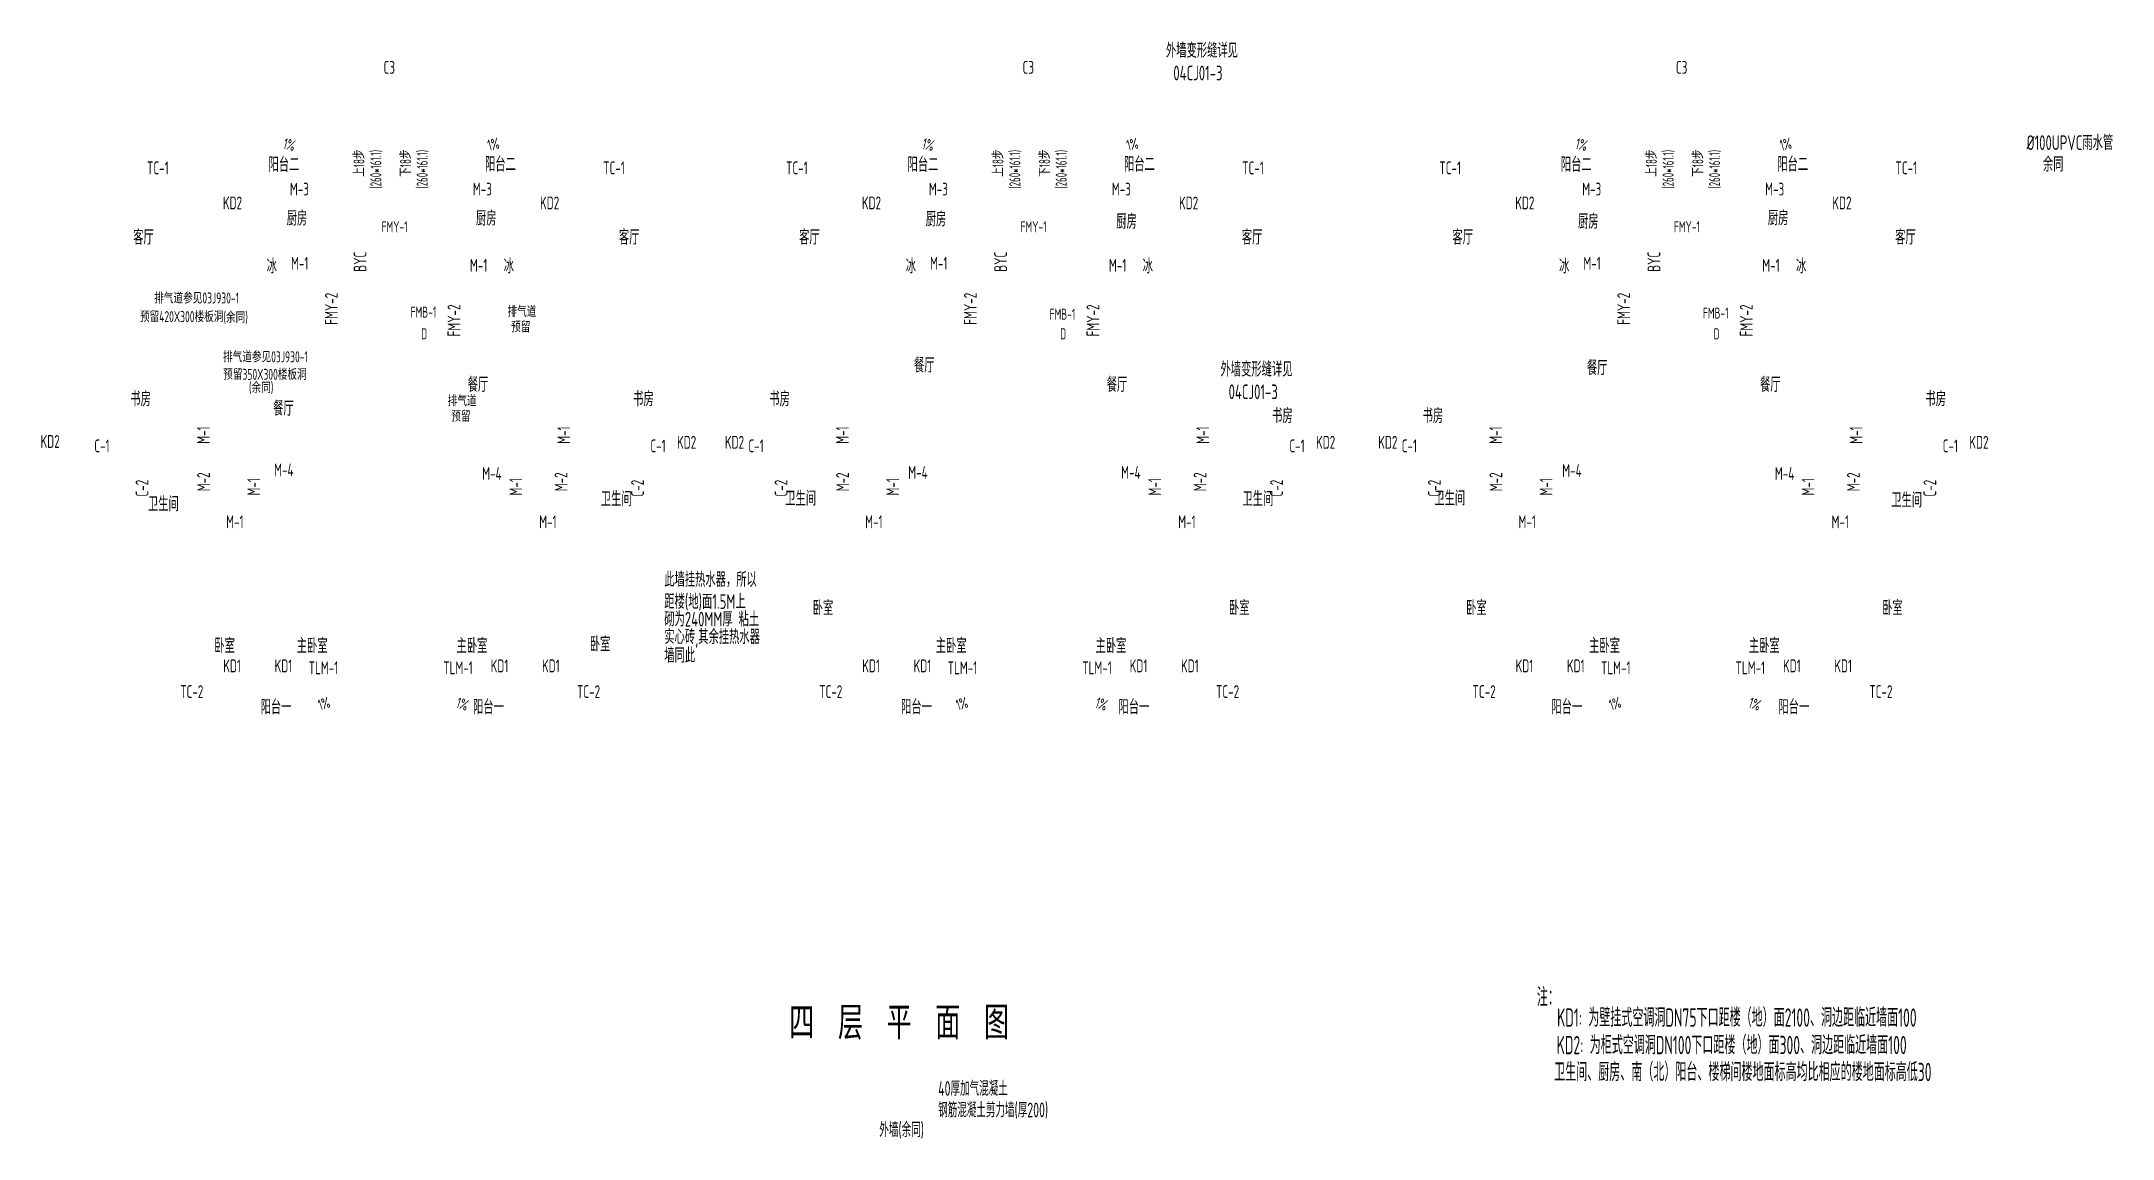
# Model space of a CAD drawing. Extents: x -726032 to 135930, y -151624 to 587044.
# Drawn here: x -238921 to -165605, y -31347 to 7493 of the extents above; entities that cross this region are included whole.
import ezdxf

# ---------------------------------------------------------------- set-up
doc = ezdxf.new("R2010")
doc.units = 0
doc.header["$LTSCALE"] = 1000
doc.header["$MEASUREMENT"] = 0
doc.linetypes.add('DASH', pattern=[0.35, 0.25, -0.1])
for name, color, linetype in [('PUB_DIM', 245, 'CONTINUOUS'), ('PUB_TEXT', 142, 'CONTINUOUS'), ('引线', 213, 'CONTINUOUS'), ('空调', 245, 'CONTINUOUS'), ('窗表', 71, 'CONTINUOUS'), ('门表', 74, 'CONTINUOUS'), ('雨水管', 20, 'CONTINUOUS')]:
    doc.layers.add(name, color=color, linetype=linetype)
doc.styles.add('_HZST', font='txt.shx', dxfattribs={"width": 0.8, "bigfont": 'HZST.shx'})
doc.styles.add('_HZTXT', font='isocp.shx', dxfattribs={"width": 0.8, "bigfont": 'hztxt.shx'})

msp = doc.modelspace()

# ---------------------------------------------------------------- texts
at = {"layer": 'PUB_DIM', "style": '_HZTXT', "width": 0.7}
for p in [(-225477.1, -3054.3), (-202857.1, -3054.3), (-179730.1, -3054.3)]:
    msp.add_text('D', height=390, dxfattribs=at).set_placement(p)
at = {"layer": 'PUB_TEXT'}
for s, height, style, width, p in [('阳台二', 520, '_HZTXT', 0.7, (-230882.8, 2873.4)), ('阳台二', 520, '_HZTXT', 0.7, (-223219.1, 2883.5)), ('阳台二', 520, '_HZTXT', 0.7, (-208262.8, 2873.4)), ('阳台二', 520, '_HZTXT', 0.7, (-200599.1, 2883.5)), ('阳台二', 520, '_HZTXT', 0.7, (-185135.8, 2873.4)), ('阳台二', 520, '_HZTXT', 0.7, (-177472.1, 2883.5)), ('厨房', 520, '_HZTXT', 0.7, (-230238.9, 971.5)), ('厨房', 520, '_HZTXT', 0.7, (-223539.1, 971.5)), ('厨房', 520, '_HZTXT', 0.7, (-207618.9, 942.7)), ('厨房', 520, '_HZTXT', 0.7, (-177808.7, 981.9)), ('客厅', 520, '_HZTXT', 0.7, (-235672.5, 301.3)), ('客厅', 520, '_HZTXT', 0.7, (-218477.7, 301.3)), ('客厅', 520, '_HZTXT', 0.7, (-212100.5, 301.3)), ('厨房', 520, '_HZTXT', 0.7, (-200872.8, 857)), ('客厅', 520, '_HZTXT', 0.7, (-196428.9, 301.3)), ('客厅', 520, '_HZTXT', 0.7, (-188973.5, 301.3)), ('厨房', 520, '_HZTXT', 0.7, (-184526.4, 860.7)), ('客厅', 520, '_HZTXT', 0.7, (-173301.9, 301.3)), ('冰', 520, '_HZTXT', 0.7, (-230946.2, -721.2)), ('冰', 520, '_HZTXT', 0.7, (-222558.5, -721.2)), ('冰', 520, '_HZTXT', 0.7, (-208326.2, -721.2)), ('冰', 520, '_HZTXT', 0.7, (-199938.5, -721.2)), ('冰', 520, '_HZTXT', 0.7, (-185199.2, -721.2)), ('冰', 520, '_HZTXT', 0.7, (-176811.5, -721.2)), ('餐厅', 520, '_HZTXT', 0.7, (-208034.6, -4229.4)), ('餐厅', 520, '_HZTXT', 0.7, (-223833, -4916.2)), ('餐厅', 520, '_HZTXT', 0.7, (-201213, -4916.2)), ('餐厅', 520, '_HZTXT', 0.7, (-184212.9, -4319.6)), ('餐厅', 520, '_HZTXT', 0.7, (-178086, -4916.2)), ('书房', 520, '_HZTXT', 0.7, (-235773.9, -5423.9)), ('书房', 520, '_HZTXT', 0.7, (-217975.5, -5423.9)), ('书房', 520, '_HZTXT', 0.7, (-213153.9, -5423.9)), ('书房', 520, '_HZTXT', 0.7, (-172228.5, -5423.9)), ('餐厅', 520, '_HZTXT', 0.7, (-230719.8, -5759.8)), ('书房', 520, '_HZTXT', 0.7, (-195355.5, -6020.8)), ('书房', 520, '_HZTXT', 0.7, (-190026.9, -6020.8)), ('卫生间', 520, '_HZTXT', 0.7, (-235149.3, -9141.7)), ('卫生间', 520, '_HZTXT', 0.7, (-219123.3, -8963.4)), ('卫生间', 520, '_HZTXT', 0.7, (-212590.3, -8945.7)), ('卫生间', 520, '_HZTXT', 0.7, (-196407.9, -8958.6)), ('卫生间', 520, '_HZTXT', 0.7, (-189614.7, -8937.9)), ('卫生间', 520, '_HZTXT', 0.7, (-173440.2, -9002.5)), ('卧室', 520, '_HZTXT', 0.7, (-211617.9, -12818.9)), ('卧室', 520, '_HZTXT', 0.7, (-196888.6, -12818.9)), ('卧室', 520, '_HZTXT', 0.7, (-188490.9, -12818.9)), ('卧室', 520, '_HZTXT', 0.7, (-173761.6, -12818.9)), ('卧室', 520, '_HZTXT', 0.7, (-232801.4, -14157.9)), ('主卧室', 520, '_HZTXT', 0.7, (-229883.4, -14161.7)), ('主卧室', 520, '_HZTXT', 0.7, (-224227.1, -14161.7)), ('卧室', 520, '_HZTXT', 0.7, (-219508.6, -14102.5)), ('主卧室', 520, '_HZTXT', 0.7, (-207263.4, -14161.7)), ('主卧室', 520, '_HZTXT', 0.7, (-201607.1, -14161.7)), ('主卧室', 520, '_HZTXT', 0.7, (-184136.4, -14161.7)), ('主卧室', 520, '_HZTXT', 0.7, (-178480.1, -14161.7)), ('阳台一', 520, '_HZTXT', 0.7, (-231160.2, -16329.9)), ('阳台一', 520, '_HZTXT', 0.7, (-223641.9, -16329.9)), ('阳台一', 520, '_HZTXT', 0.7, (-208490.1, -16329.9)), ('阳台一', 520, '_HZTXT', 0.7, (-200795.1, -16329.9)), ('阳台一', 520, '_HZTXT', 0.7, (-185468.7, -16329.9)), ('阳台一', 520, '_HZTXT', 0.7, (-177433.4, -16329.9)), ('注：', 650, '_HZTXT', 0.6, (-185984.6, -26664)), ('四 层 平 面 图', 1170, '_HZST', 0.8, (-212449.4, -27839.3)), ('KD1: 为壁挂式空调洞DN75下口距楼（地）面2100、洞边距临近墙面100', 650, '_HZTXT', 0.6, (-185268.6, -27388.6, -29952)), (' KD2: 为柜式空调洞DN100下口距楼（地）面300、洞边距临近墙面100', 650, '_HZTXT', 0.6, (-185504.4, -28360.6, -29952)), ('卫生间、厨房、南（北）阳台、楼梯间楼地面标高均比相应的楼地面标高低30', 650, '_HZTXT', 0.6, (-185371, -29314.9, -29952)), ('40厚加气混凝土', 520, '_HZTXT', 0.65, (-207177.4, -29833.4)), ('钢筋混凝土剪力墙(厚200)', 520, '_HZTXT', 0.65, (-207177.4, -30594.2)), ('外墙(余同)', 520, '_HZTXT', 0.65, (-209260.5, -31295.5))]:
    msp.add_text(s, height=height, dxfattribs=dict(at, style=style, width=width)).set_placement(p)
at = {"layer": 'PUB_TEXT', "style": '_HZTXT', "width": 0.65}
for s, p in [('上18步', (-227481.7, 2699.3)), ('(260*161.1)', (-226889.5, 2278.9)), ('下18步', (-225838.4, 2699.3)), ('(260*161.1)', (-225246.2, 2278.9)), ('上18步', (-204861.7, 2699.3)), ('(260*161.1)', (-204269.5, 2278.9)), ('下18步', (-203218.4, 2699.3)), ('(260*161.1)', (-202626.2, 2278.9)), ('上18步', (-181734.7, 2699.3)), ('(260*161.1)', (-181142.5, 2278.9)), ('下18步', (-180091.4, 2699.3)), ('(260*161.1)', (-179499.2, 2278.9))]:
    msp.add_text(s, height=390, rotation=90, dxfattribs=at).set_placement(p)
at = {"layer": '引线', "style": '_HZTXT', "width": 0.7}
for s, height, p in [('外墙变形缝详见', 520, (-199114.5, 6913)), ('04CJ01-3  ', 520, (-198854.2, 6113.9)), ('%%C100UPVC雨水管', 520, (-168650.7, 3648.8)), ('余同', 520, (-168071.7, 2883.8)), ('排气道参见03J930-1', 390, (-234930.8, -1786.1)), ('预留420X300楼板洞', 390, (-235434.2, -2444.6)), ('(余同)', 390, (-232478.9, -2468.8)), ('排气道', 390, (-222423.1, -2260.7)), ('预留', 390, (-222294.5, -2807.7)), ('排气道参见03J930-1', 390, (-232493.9, -3867.2)), ('预留350X300楼板洞', 390, (-232485.2, -4488.2)), ('外墙变形缝详见', 520, (-197181.4, -4372.1)), ('(余同)', 390, (-231575.9, -4957.8)), ('排气道', 390, (-224540.9, -5425.3)), ('04CJ01-3  ', 520, (-196897, -5171.1)), ('预留', 390, (-224412.4, -5972.3)), ('此墙挂热水器，所以', 520, (-216872.6, -11816.2)), ('距楼(地)面1.5M上', 520, (-216872.6, -12597.5)), ('砌为240MM厚 粘土', 520, (-216872.6, -13220.5)), ('墙同此', 520, (-216872.6, -14500.5)), ('实心砖,其余挂热水器', 520, (-216872.6, -13843.6))]:
    msp.add_text(s, height=height, dxfattribs=at).set_placement(p)
at = {"layer": '空调', "linetype": 'DASH', "ltscale": 0.5, "style": '_HZTXT', "width": 0.7}
for s, p in [('KD2', (-232497, 1547.7)), ('KD2', (-221271, 1547.7)), ('KD2', (-209877, 1547.7)), ('KD2', (-198651, 1547.7)), ('KD2', (-186750, 1547.7)), ('KD2', (-175524, 1547.7)), ('KD2', (-238952.2, -6895.7)), ('KD2', (-216421.9, -6926.4)), ('KD2', (-214726, -6926.4)), ('KD2', (-193801.9, -6926.4)), ('KD2', (-191599, -6926.4)), ('KD2', (-170674.9, -6926.4)), ('KD1', (-232484.1, -14841.3)), ('KD1', (-230666.8, -14841.3)), ('KD1', (-223018.3, -14841.3)), ('KD1', (-221201, -14841.3)), ('KD1', (-209864.1, -14841.3)), ('KD1', (-208046.8, -14841.3)), ('KD1', (-200398.3, -14841.3)), ('KD1', (-198581, -14841.3)), ('KD1', (-186737.1, -14841.3)), ('KD1', (-184919.8, -14841.3)), ('KD1', (-177271.3, -14841.3)), ('KD1', (-175454, -14841.3))]:
    msp.add_text(s, height=455, dxfattribs=at).set_placement(p)
at = {"layer": '窗表', "style": '_HZTXT', "width": 0.7}
for s, p in [('C3', (-226810.6, 6348.5)), ('C3', (-204190.6, 6348.5)), ('C3', (-181063.6, 6348.5)), ('TC-1', (-235184, 2787.8)), ('TC-1', (-219037.9, 2787.8)), ('TC-1', (-212564, 2787.8)), ('TC-1', (-196417.9, 2787.8)), ('TC-1', (-189437, 2787.8)), ('TC-1', (-173290.9, 2787.8)), ('C-1', (-237050.9, -7052.9)), ('C-1', (-217367.4, -7052.9)), ('C-1', (-213896, -7052.9)), ('C-1', (-194747.4, -7052.9)), ('C-1', (-190769, -7052.9)), ('C-1', (-171620.4, -7052.9)), ('TC-2', (-234010.9, -15751.7)), ('TC-2', (-219964.8, -15751.7)), ('TC-2', (-211390.9, -15751.7)), ('TC-2', (-197344.8, -15751.7)), ('TC-2', (-188263.9, -15751.7)), ('TC-2', (-174217.8, -15751.7))]:
    msp.add_text(s, height=455, dxfattribs=at).set_placement(p)
for p in [(-235133, -8620.9), (-217592.4, -8620.9), (-212513, -8620.9), (-194972.4, -8620.9), (-189386, -8620.9), (-171845.4, -8620.9)]:
    msp.add_text('C-2', height=455, rotation=90, dxfattribs=at).set_placement(p)
at = {"layer": '门表', "style": '_HZTXT', "width": 0.7}
for s, height, p in [('M-3', 455, (-230127.6, 2037)), ('M-3', 455, (-223651.5, 2037)), ('M-3', 455, (-207507.6, 2037)), ('M-3', 455, (-201031.5, 2037)), ('M-3', 455, (-184380.6, 2037)), ('M-3', 455, (-177904.5, 2037)), ('FMY-1', 390, (-226882.9, 735.7)), ('FMY-1', 390, (-204262.9, 735.7)), ('FMY-1', 390, (-181135.9, 735.7)), ('M-1', 455, (-230085.9, -587.6)), ('M-1', 455, (-223753.1, -662.2)), ('M-1', 455, (-207465.9, -587.6)), ('M-1', 455, (-201133.1, -662.2)), ('M-1', 455, (-184338.9, -587.6)), ('M-1', 455, (-178006.1, -662.2)), ('FMB-1', 390, (-225856, -2285)), ('FMB-1', 390, (-203236, -2357.6)), ('FMB-1', 390, (-180109, -2318)), ('M-4', 455, (-230684.7, -7902.7)), ('M-4', 455, (-223319.7, -8031.9)), ('M-4', 455, (-208237.9, -7992.2)), ('M-4', 455, (-200701.7, -7992.2)), ('M-4', 455, (-185087.6, -7925.7)), ('M-4', 455, (-177561, -8031.2)), ('M-1', 455, (-232382.6, -9740.7)), ('M-1', 455, (-221300.9, -9740.7)), ('M-1', 455, (-209762.6, -9740.7)), ('M-1', 455, (-198680.9, -9740.7)), ('M-1', 455, (-186635.6, -9740.7)), ('M-1', 455, (-175553.9, -9740.7)), ('TLM-1', 455, (-229462.7, -14909)), ('TLM-1', 455, (-224698.6, -14909)), ('TLM-1', 455, (-206842.7, -14909)), ('TLM-1', 455, (-202078.6, -14909)), ('TLM-1', 455, (-183715.7, -14909)), ('TLM-1', 455, (-178951.6, -14909))]:
    msp.add_text(s, height=height, dxfattribs=at).set_placement(p)
for s, p in [('BYC', (-227415, -659.8)), ('BYC', (-204739.1, -659.8)), ('BYC', (-181612.1, -659.8)), ('FMY-2', (-228431.2, -2537.6)), ('FMY-2', (-205811.2, -2537.6)), ('FMY-2', (-182684.2, -2537.6)), ('FMY-2', (-224090.7, -2952.1)), ('FMY-2', (-201470.7, -2952.1)), ('FMY-2', (-178343.7, -2952.1)), ('M-1', (-232962.7, -6751.5)), ('M-1', (-220204.2, -6751.5)), ('M-1', (-210342.7, -6751.5)), ('M-1', (-197584.2, -6751.5)), ('M-1', (-187215.7, -6751.5)), ('M-1', (-174457.2, -6751.5)), ('M-2', (-232954.3, -8433.7)), ('M-1', (-231182.4, -8583.2)), ('M-1', (-221902.9, -8583.2)), ('M-2', (-220299.5, -8433.7)), ('M-2', (-210334.3, -8433.7)), ('M-1', (-208562.4, -8583.2)), ('M-1', (-199282.9, -8583.2)), ('M-2', (-197679.5, -8433.7)), ('M-2', (-187207.3, -8433.7)), ('M-1', (-185435.4, -8583.2)), ('M-1', (-176155.9, -8583.2)), ('M-2', (-174552.5, -8433.7))]:
    msp.add_text(s, height=455, rotation=90, dxfattribs=at).set_placement(p)
at = {"layer": '雨水管', "style": '_HZTXT', "width": 0.7}
for rotation, p in [(345.95759, (-230384.9, 3700.9)), (14.04241, (-223069.6, 3614.8)), (345.95759, (-207764.9, 3700.9)), (14.04241, (-200449.6, 3614.8)), (345.95759, (-184637.9, 3700.9)), (14.04241, (-177322.6, 3614.8)), (18.224825, (-229050.4, -16196.6)), (341.775175, (-224265.4, -16085.6)), (18.224825, (-206467.5, -16196.6)), (341.775175, (-201645.4, -16085.6)), (18.224825, (-183346.4, -16196.6)), (341.775175, (-178518.4, -16085.6))]:
    msp.add_text('1%', height=390, rotation=rotation, dxfattribs=at).set_placement(p)

doc.saveas('drawing.dxf')
